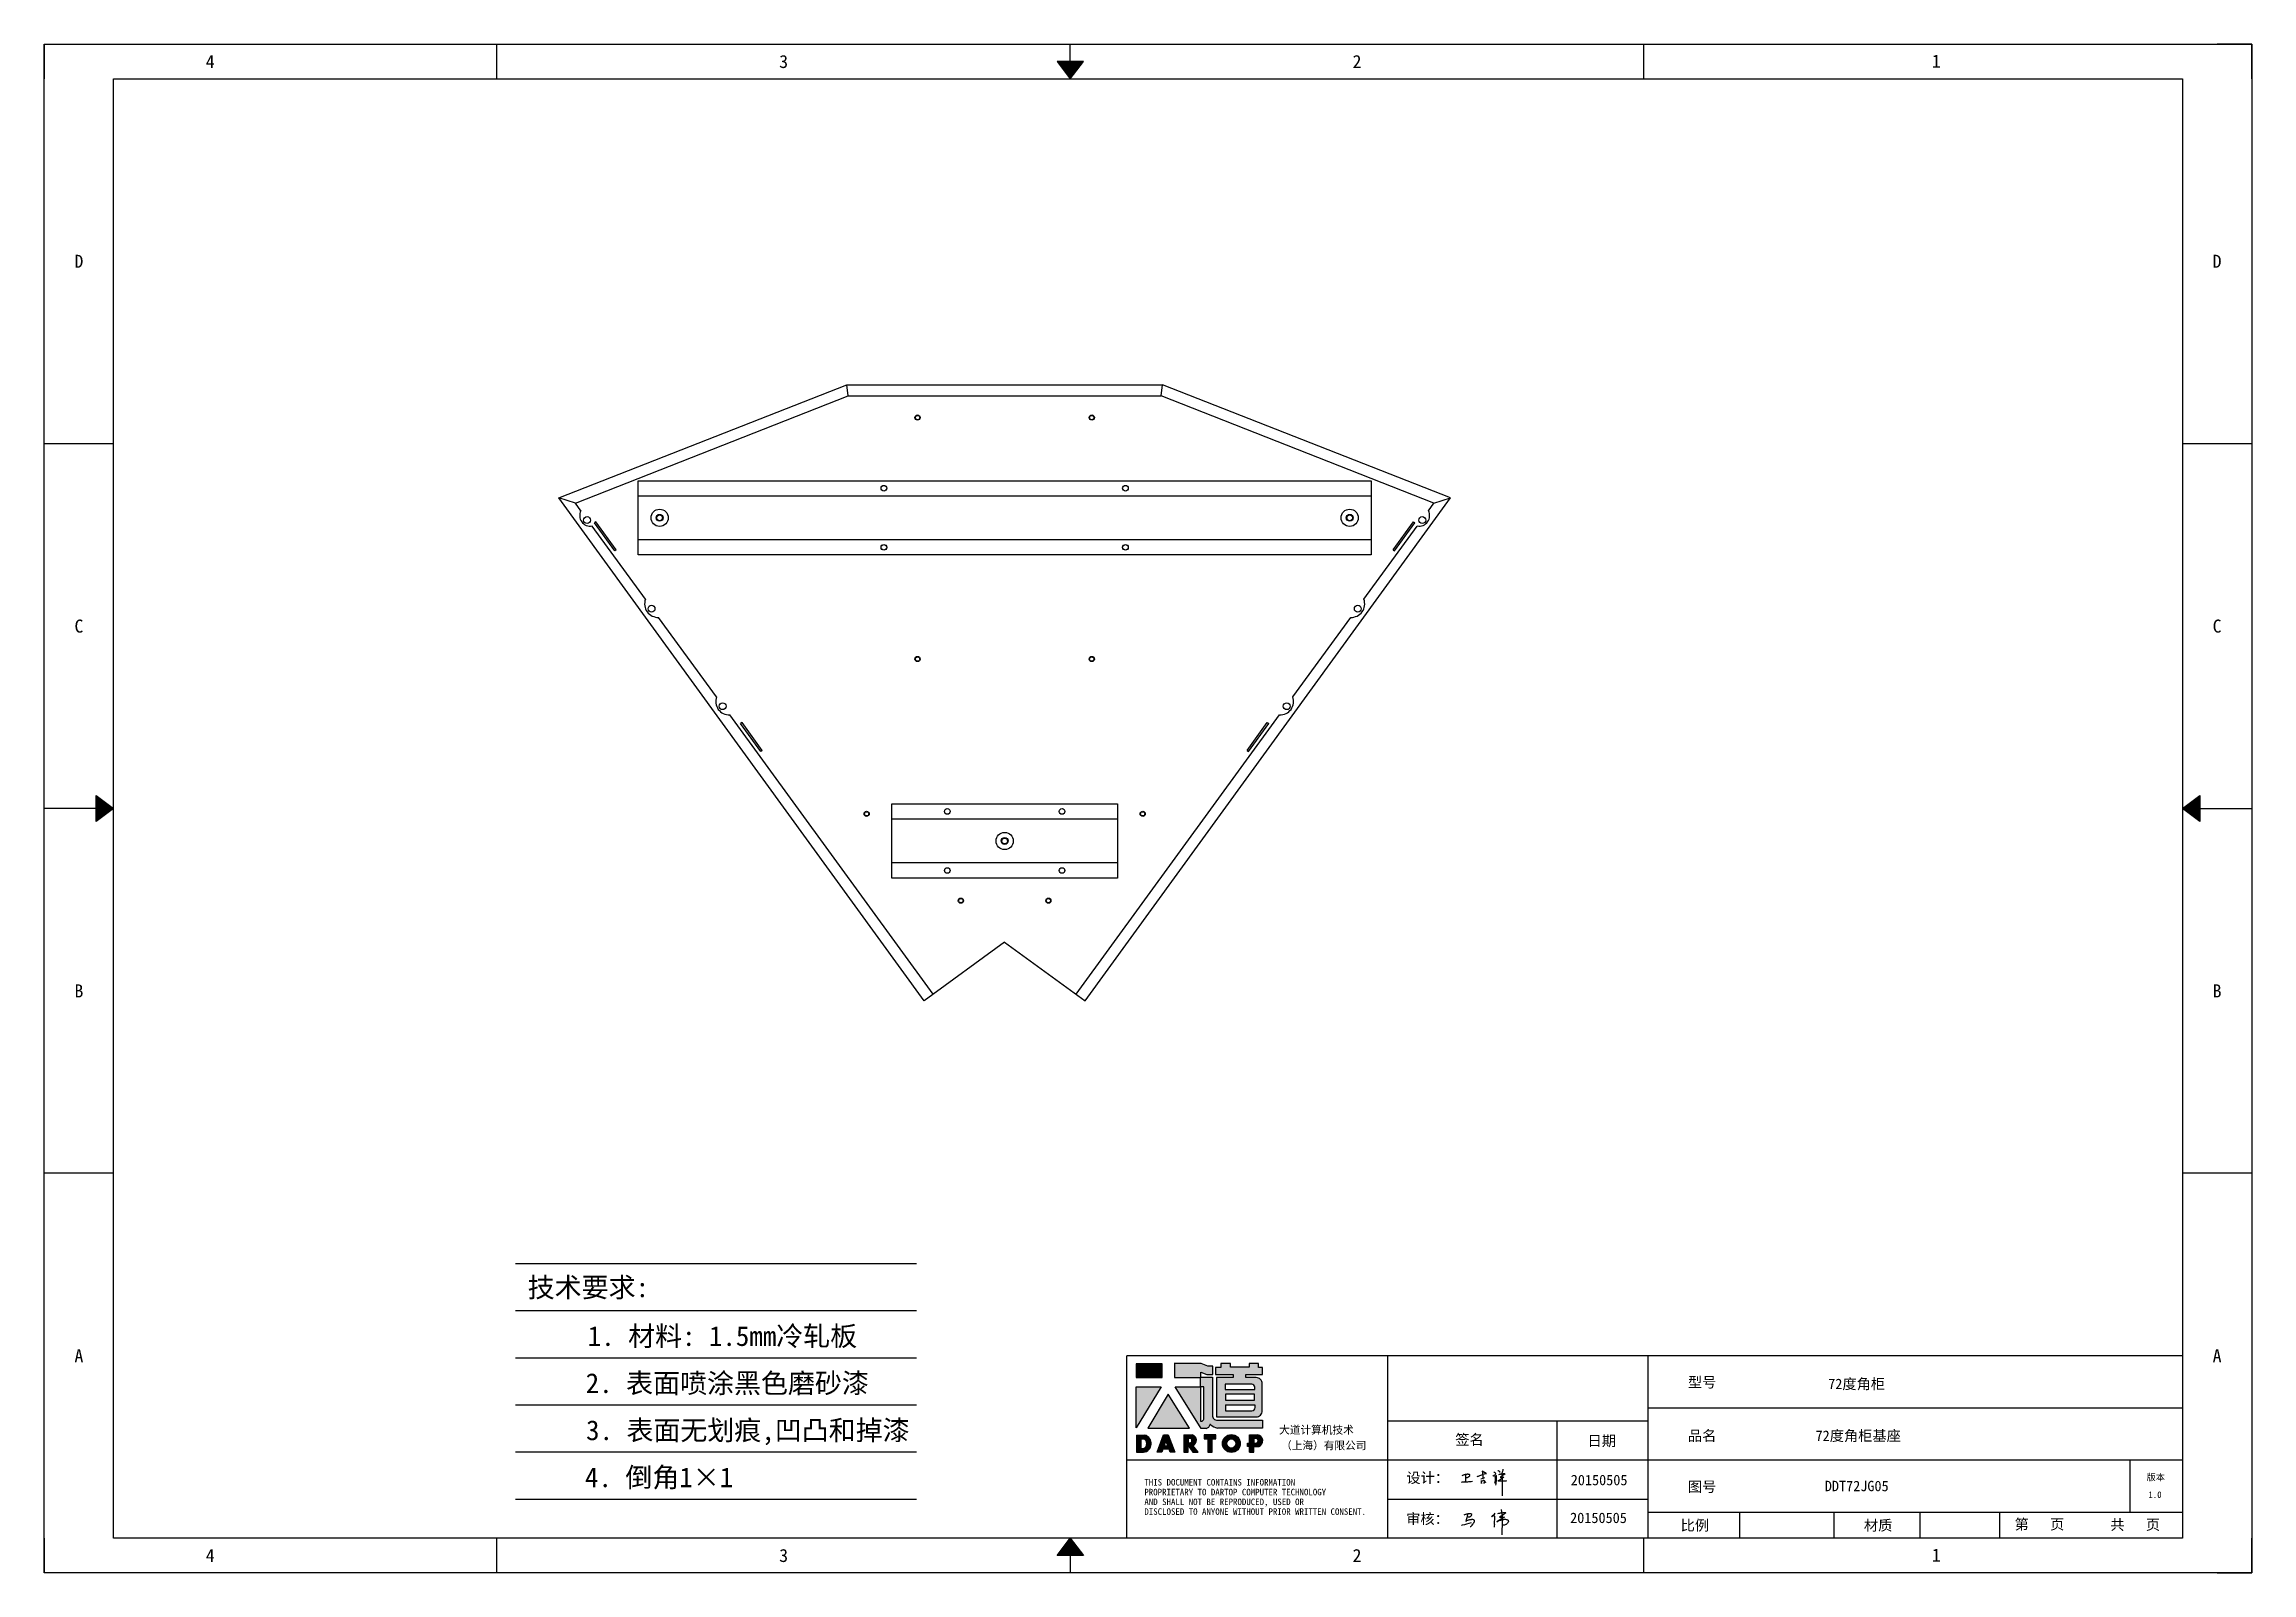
# Model space of a CAD drawing. Header units: millimetres. Extents: x -43476 to -13830, y -16942 to 55335.
# Drawn here: x -37820 to -35261, y 28376 to 30148 of the extents above; entities that cross this region are included whole.
import ezdxf
from ezdxf.enums import TextEntityAlignment as Align

# ---------------------------------------------------------------- set-up
doc = ezdxf.new("R2010")
doc.units = ezdxf.units.MM
doc.linetypes.add('DOT', pattern=[0.25, 0, -0.25])
doc.layers.add('4', color=7, linetype='Continuous')
doc.layers.add('print', color=30, linetype='Continuous')
doc.styles.add('Dartop', font='')
doc.styles.add('HZ', font='')
doc.styles.add('hzHT', font='simhei.ttf')
doc.styles.get('Dartop').set_extended_font_data('FangSong_GB2312')
doc.styles.get('HZ').set_extended_font_data('SimSun')

msp = doc.modelspace()

# ---------------------------------------------------------------- texts
at = {"color": 0}
for s, height, style, p in [('4', 15.108, 'Dartop', (-37627.708, 30128.17)), ('3', 15.108, 'Dartop', (-36962.955, 30128.17)), ('2', 15.108, 'Dartop', (-36298.202, 30128.17)), ('1', 15.108, 'Dartop', (-35626.563, 30128.649)), ('D', 15.108, 'Dartop', (-37779.957, 29896.514)), ('D', 15.108, 'Dartop', (-35301.073, 29896.514)), ('C', 15.108, 'Dartop', (-37779.957, 29473.489)), ('C', 15.108, 'Dartop', (-35301.073, 29473.489)), ('B', 15.108, 'Dartop', (-37779.957, 29050.465)), ('B', 15.108, 'Dartop', (-35301.073, 29050.465)), ('A', 15.108, 'Dartop', (-37779.957, 28627.44)), ('A', 15.108, 'Dartop', (-35301.073, 28627.44)), ('型号', 12.0864, 'hzHT', (-35898.083, 28596.696)), ('72度角柜', 12.0864, 'hzHT', (-35718.984, 28594.765)), ('签名', 12.0864, 'hzHT', (-36167.788, 28530.221)), ('品名', 12.0864, 'hzHT', (-35898.083, 28534.65)), ('72度角柜基座', 12.0864, 'hzHT', (-35717.16, 28534.65)), ('日期', 12.0864, 'hzHT', (-36014.425, 28528.734)), ('20150505', 12.0864, 'hzHT', (-36017.527, 28483.295)), ('版本', 7.554, 'hzHT', (-35372.159, 28486.522)), ('图号', 12.0864, 'hzHT', (-35898.083, 28475.573)), ('DDT72JG05', 12.0864, 'hzHT', (-35718.849, 28476.361)), ('1.0', 7.554, 'Dartop', (-35373.068, 28466.333)), ('20150505', 12.0864, 'hzHT', (-36018.247, 28439.44)), ('比例', 12.0864, 'hzHT', (-35906.51, 28430.721)), ('材质', 12.0864, 'hzHT', (-35694.011, 28430.721)), ('第   页', 12.0864, 'hzHT', (-35507.043, 28431.975)), ('共   页', 12.0864, 'hzHT', (-35396.019, 28431.535)), ('4', 15.108, 'Dartop', (-37627.708, 28395.784)), ('3', 15.108, 'Dartop', (-36962.955, 28395.784)), ('2', 15.108, 'Dartop', (-36298.202, 28395.784)), ('1', 15.108, 'Dartop', (-35626.563, 28396.263))]:
    msp.add_text(s, height=height, dxfattribs=dict(at, style=style)).set_placement(p, align=Align.MIDDLE_CENTER)
at = {"style": 'HZ'}
for s, p in [('技术要求:', (-37189.326, 28706.719)), ('  1. 材料: 1.5mm冷轧板', (-37049.459, 28650.232)), ('    2. 表面喷涂黑色磨砂漆', (-37059.458, 28595.632)), ('3. 表面无划痕,凹凸和掉漆', (-37004.399, 28541.032)), ('4. 倒角1×1         ', (-37037.144, 28486.432))]:
    msp.add_text(s, height=22.932, dxfattribs=at).set_placement(p, align=Align.MIDDLE_CENTER)
at = {"color": 0, "style": 'hzHT'}
for s, height, p in [('设计：', 12.0864, (-36241.005, 28479.865)), ('AND SHALL NOT BE REPRODUCED, USED OR', 7.55401, (-36544.716, 28454.227)), ('THIS DOCUMENT CONTAINS INFORMATION', 7.55401, (-36544.716, 28476.889)), ('PROPRIETARY TO DARTOP COMPUTER TECHNOLOGY', 7.55401, (-36544.716, 28465.558)), ('DISCLOSED TO ANYONE WITHOUT PRIOR WRITTEN CONSENT.', 7.55401, (-36544.716, 28442.896)), ('审核：', 12.0864, (-36241.185, 28432.271))]:
    msp.add_text(s, height=height, dxfattribs=at).set_placement(p)
at = {"layer": '4', "color": 0, "style": 'hzHT'}
for s, p in [('大道计算机技术', (-36388.479, 28536.889)), ('（上海）有限公司', (-36386.198, 28518.822))]:
    msp.add_text(s, height=9.0648, dxfattribs=at).set_placement(p)

# ---------------------------------------------------------------- blocks, each defined once
blk = doc.blocks.new('*U5')
at = {"color": 254, "linetype": 'Continuous', "extrusion": (0, 0, -1)}
for points in [[(-17, 0.333), (-16.812, 0.25), (-17, 0.5)], [(-17, 0.333), (-17.188, 0.25), (-16.812, 0.25)], [(-17, 0.333), (-17, 0.5), (-17.188, 0.25)]]:
    blk.add_solid(points, dxfattribs=at)
blk = doc.blocks.new('*U4')
at = {"color": 254, "linetype": 'Continuous', "extrusion": (0, 0, -1)}
for points in [[(-33.167, 11), (-33, 11), (-33.25, 11.188)], [(-33.167, 11), (-33.25, 11.188), (-33.25, 10.812)], [(-33.167, 11), (-33.25, 10.812), (-33, 11)]]:
    blk.add_solid(points, dxfattribs=at)
blk = doc.blocks.new('*U6')
at = {"color": 254, "linetype": 'Continuous'}
for points in [[(17, 21.667), (17.188, 21.75), (16.812, 21.75)], [(17, 21.667), (16.812, 21.75), (17, 21.5)], [(17, 21.667), (17, 21.5), (17.188, 21.75)]]:
    blk.add_solid(points, dxfattribs=at)
blk = doc.blocks.new('*U3')
at = {"color": 254, "linetype": 'Continuous', "extrusion": (0, 0, -1)}
for points in [[(-0.833, 11), (-0.75, 10.812), (-0.75, 11.188)], [(-0.833, 11), (-0.75, 11.188), (-1, 11)], [(-0.833, 11), (-1, 11), (-0.75, 10.812)]]:
    blk.add_solid(points, dxfattribs=at)
blk = doc.blocks.new('dadao')
for p, q in [((48, 19.2), (44.9, 10.4)), ((44.9, 10.4), (51.2, 10.4)), ((51.2, 10.4), (48, 19.2))]:
    blk.add_line(p, q)
for points in [[(41.8, 121.6), (41.8, 143.7), (-0.4, 143.7), (-0.4, 121.6), (41.8, 121.6)], [(104.8, 122), (104.8, 130.3), (114.1, 126.3), (124.2, 126.3), (124.2, 139.6), (115.9, 139.6), (105.1, 143.9), (61.5, 143.9)], [(61.7, 144), (61.7, 121.3), (103.9, 121.3)], [(113.4, 38.7), (105.1, 38.7), (63, 106.5), (103.9, 106.5), (103.9, 120.9), (103.9, 121.3)], [(109.7, 53.6), (109.7, 106.2), (104.3, 106.2), (104.3, 50.4), (106.6, 50.4)], [(144.6, 94.4), (144.6, 84.8), (192, 84.8), (192, 94.1), (144.9, 94.1)], [(120.2, 45), (119.5, 45), (119.5, 44.6)], [(0, 28), (0, 0), (11.8, 0)], [(0.1, 28), (14, 28)], [(7.1, 21.8), (7.1, 6.1), (12, 6.1)], [(7.1, 21.8), (11.4, 21.8)], [(76.8, 28.2), (76.8, 0), (84.1, 0), (84.1, 11.1), (91.6, -0.1), (100.3, -0.1), (91.7, 11.1)], [(76.8, 28.2), (90.6, 28.2)], [(84, 22.7), (84, 15.3), (87.2, 15.3)], [(84, 22.7), (87.3, 22.7)], [(183.7, 0), (183.7, 9.6), (180.6, 9.6), (180.6, 14.9), (183.8, 14.9), (183.8, 28.1), (196.1, 28.1), (196.5, 28.1)], [(183.7, 0), (190.9, 0), (190.9, 9.6), (198.8, 9.6)], [(194.9, 22.3), (190.8, 22.3), (190.8, 15), (194.4, 15)]]:
    blk.add_lwpolyline(points)
blk.add_lwpolyline([(137.1, 144.2), (137.1, 137.9), (128.3, 137.9), (128.3, 126.5), (157.3, 126.5), (157.3, 121.5), (130.3, 121.5), (130.3, 57.5), (194.4, 57.5, 0.414214), (204.4, 67.5), (204.4, 111.3, 0.414214), (194.4, 121.3), (177.5, 121.3), (177.5, 126.3), (204.7, 126.3), (204.7, 137.7), (198.2, 137.7), (198.2, 143.9), (183.3, 143.9), (183.3, 138), (153, 138), (153, 144.2), (137.1, 144.2)], format="xyb", close=True)
for points in [[(104.8, 122), (123.4, 122), (123.4, 60, 0.414214), (131.4, 52), (204.8, 52), (204.8, 39.1), (131.7, 39.1)], [(144.3, 110.8), (144.3, 101.8), (192.3, 101.8), (192.3, 105.5, 0.414214), (187.3, 110.5), (144.3, 110.5)], [(144.6, 77), (144.6, 67.5), (187.6, 67.5, 0.414214), (192.6, 72.5), (192.6, 76.4), (144.6, 76.4)]]:
    blk.add_lwpolyline(points, format="xyb")
for points in [[(-0.3, 106.2), (40.4, 106.2), (-0.3, 39.7), (-0.3, 106.2)], [(51.7, 94.1), (18.4, 39.3), (86.2, 39.3)], [(43.8, 28.2), (51.8, 28.2), (62.6, -0.1), (55, -0.1), (53.2, 5), (42.9, 5), (41.1, 0), (33.6, 0)], [(110, 28.1), (110, 21.9), (116, 21.9), (116, -0.1), (123.2, -0.1), (123.2, 22), (129.2, 22), (129.2, 28.1), (110, 28.1)]]:
    blk.add_lwpolyline(points, close=True)
for radius in [14.5, 7.44]:
    blk.add_circle((154.2, 14.2), radius)
for centre, radius, start, end in [((99.2, 60.7), 12.6, 305.6399, 325.969), ((111.6, 46.7), 8.19, 282.9811, 347.6627), ((136, 61.7), 22.9, 226.7358, 259.3209), ((8.5, 13.9), 8.49, 294.2143, 69.7177), ((9.6, 14.2), 14.4, 278.6604, 72.3203), ((86.4, 19), 3.8, 282.527, 76.7196), ((88.6, 19.4), 8.95, 290.6073, 77.2124), ((193.7, 18.7), 3.8, 280.9891, 72.5513), ((195.7, 18.6), 9.51, 288.8959, 85.2442)]:
    blk.add_arc(centre, radius, start, end)
blk = doc.blocks.new('h')
for p, q in [((20768.1, -2360.9), (20773, -2359.1)), ((20769.5, -2366.9), (20769.8, -2370.6)), ((20769.8, -2370.6), (20770.9, -2378)), ((20770.9, -2378), (20771.5, -2370.6)), ((20772.4, -2369.3), (20774.9, -2367.8)), ((20773, -2359.1), (20784.1, -2355.2)), ((20773.3, -2331.8), (20775.3, -2338.7)), ((20789.1, -2340.9), (20773.5, -2331.9)), ((20775.3, -2338.7), (20775.6, -2351.2)), ((20775.6, -2351.2), (20775.5, -2357.3)), ((20782.2, -2369.2), (20780, -2377.1)), ((20780, -2377.1), (20788.3, -2371.3)), ((20780.1, -2366.4), (20780.8, -2366.4)), ((20781.9, -2367.4), (20782.2, -2369.2)), ((20845.7, -2343.5), (20848.4, -2353)), ((20848.9, -2370.3), (20847.9, -2424)), ((20848.4, -2353), (20848.9, -2370.3))]:
    blk.add_line(p, q)
for points in [[(20696.6, -2372.4, 0.002073), (20710.6, -2371.9, 0.016137), (20719.6, -2371.3, 0.008314), (20736.9, -2369.3)], [(20699.1, -2348.2, -0.029745), (20704.6, -2345.4, -0.046842), (20708.4, -2344.2, -0.00919), (20714.3, -2343, -0.018517), (20717.2, -2342.5, -0.037841), (20720.3, -2342.4, -0.039541), (20723.2, -2342.8, -0.149785), (20726, -2344.3, -0.204935), (20726.9, -2346.6, -0.074872), (20726.5, -2348.3, -0.061615), (20725.6, -2350.3, -0.034204), (20723.8, -2352.6, -0.045776), (20722.3, -2354.1, -0.054985), (20720.4, -2355.3, -0.036348), (20717.3, -2356.5, -0.067752), (20715.7, -2356.8, -0.043553), (20713.2, -2356.7)], [(20755, -2351.9, -0.024077), (20759.9, -2350.1, -0.013147), (20768.7, -2346.5, -0.00522), (20775.4, -2344.1, -0.018517), (20777.3, -2343.4, -0.008274), (20786.3, -2341, -0.039541), (20788.3, -2340.8, -0.079216), (20789.4, -2341, -0.204935)], [(20813.5, -2350.1, 0.007348), (20815.9, -2348.7, 0.008421), (20818, -2347.3, 0.009459), (20819.7, -2346.2, -0.016325), (20820.7, -2345.5, -0.173771), (20821.8, -2345.3, -0.085159), (20823.9, -2346, -0.125883), (20826, -2347.9, -0.160659), (20826.6, -2350.1, -0.010447), (20826.5, -2352.3, -0.008247), (20826.2, -2355.1, -0.002698), (20825.3, -2374, 0.001562), (20823.9, -2383.7, 0.016137)], [(20816.8, -2335, -0.053561), (20819.6, -2336.1, -0.075272), (20821.3, -2337.3, -0.005295), (20822.5, -2338.5, -0.009337), (20823.1, -2339.1, -0.026146), (20823.7, -2339.8, -0.016644), (20824.5, -2340.9)], [(20832.1, -2329.2, -0.053561), (20834.9, -2330.3, -0.075272), (20836.7, -2331.5, -0.005295), (20837.8, -2332.6, -0.009337), (20838.5, -2333.3, -0.026146), (20839, -2334, -0.016644), (20839.8, -2335.1)], [(20836, -2343.7, -0.02797), (20842.1, -2342.6, -0.048868), (20845.6, -2342.2, -0.00919), (20851.1, -2341.4, -0.018517), (20853.9, -2341.1, -0.037841), (20856.7, -2341.2, -0.039541), (20859.4, -2341.6, -0.018282), (20840.6, -2354.7, -0.000937)], [(20847.6, -2340.2, 0.021784), (20849.6, -2335.9, 0.028296), (20850.8, -2332.4, 0.008136), (20851.9, -2328.2, 0.028913), (20852.2, -2327, 0.08193), (20852.1, -2325.9, 0.075058), (20851.7, -2324.7, 0.275043)]]:
    blk.add_lwpolyline(points, format="xyb")
for points in [[(20711.3, -2343.5), (20711.3, -2343.5), (20711.5, -2355.8), (20710.7, -2368), (20710.6, -2371.9)], [(20821.5, -2350.6), (20822.4, -2359.2), (20822.2, -2364.9), (20821.7, -2369), (20821.3, -2376.3), (20823.6, -2368.5), (20827.2, -2366.3), (20829.5, -2366.3)], [(20840.6, -2354.7), (20850, -2354.7), (20855, -2354.3), (20845.9, -2361.1), (20840.5, -2364), (20833, -2367.5), (20863.2, -2367.4), (20865.9, -2367.3)]]:
    blk.add_lwpolyline(points)
for centre, radius, start, end in [((20773.7, -2371.2), 2.3, 121.9907, 163.60158), ((20787.5, -2406), 40.3, 100.61827, 108.24823), ((20780.8, -2367.6), 1.15, 9.4675, 90)]:
    blk.add_arc(centre, radius, start, end)
blk = doc.blocks.new('HSTRGSRTE')
for p, q in [((-36362.5, 31590.9), (-36028.8, 31722.1)), ((-36028.8, 31722.1), (-35662.8, 31722.1)), ((-36027.2, 31709.4), (-36028.8, 31722.1)), ((-35664.4, 31709.4), (-35662.8, 31722.1)), ((-35329.1, 31590.9), (-35662.8, 31722.1)), ((-36343.3, 31584.7), (-36027.2, 31709.4)), ((-36027.2, 31709.4), (-35664.4, 31709.4)), ((-35348.3, 31584.7), (-35664.4, 31709.4)), ((-35939, 31007.9), (-36362.5, 31590.9)), ((-36343.3, 31584.7), (-36362.5, 31590.9)), ((-36337, 31576.1), (-36343.3, 31584.7)), ((-35752.6, 31007.9), (-35329.1, 31590.9)), ((-35354.6, 31576.1), (-35348.3, 31584.7)), ((-35348.3, 31584.7), (-35329.1, 31590.9)), ((-36262.3, 31473.5), (-36324.1, 31558.3)), ((-36319.8, 31563.1), (-36321.4, 31561.9)), ((-36297.9, 31529.6), (-36321.4, 31561.9)), ((-36296.2, 31530.8), (-36319.8, 31563.1)), ((-35429.3, 31473.5), (-35367.5, 31558.3)), ((-35395.4, 31530.8), (-35371.8, 31563.1)), ((-35393.8, 31529.6), (-35370.2, 31561.9)), ((-35371.8, 31563.1), (-35370.2, 31561.9)), ((-36296.2, 31530.8), (-36297.9, 31529.6)), ((-35395.4, 31530.8), (-35393.8, 31529.6)), ((-36179.9, 31360.3), (-36247, 31452.4)), ((-35511.7, 31360.3), (-35444.6, 31452.4)), ((-35928.7, 31015.4), (-36164.6, 31339.3)), ((-36150.3, 31330.4), (-36152, 31329.3)), ((-36128.4, 31296.9), (-36152, 31329.3)), ((-36126.8, 31298.1), (-36150.3, 31330.4)), ((-35762.9, 31015.4), (-35527.1, 31339.3)), ((-35564.8, 31298.1), (-35541.3, 31330.4)), ((-35563.2, 31296.9), (-35539.7, 31329.3)), ((-35541.3, 31330.4), (-35539.7, 31329.3)), ((-36126.8, 31298.1), (-36128.4, 31296.9)), ((-35564.8, 31298.1), (-35563.2, 31296.9)), ((-35845.8, 31075.6), (-35939, 31007.9)), ((-35845.8, 31075.6), (-35752.6, 31007.9))]:
    blk.add_line(p, q)
for centre, radius in [((-35946.8, 31684.1), 3), ((-35946.8, 31684.1), 2.5), ((-35744.8, 31684.1), 3), ((-35744.8, 31684.1), 2.5), ((-35985.8, 31602.1), 3.25), ((-35705.8, 31602.1), 3.25), ((-36330, 31565.2), 4), ((-36245.8, 31567.9), 10), ((-35445.8, 31567.9), 10), ((-35361.7, 31565.2), 4), ((-35985.8, 31533.6), 3.25), ((-35705.8, 31533.6), 3.25), ((-36255.2, 31462.5), 4), ((-35436.4, 31462.5), 4), ((-35946.8, 31404.1), 3), ((-35946.8, 31404.1), 2.5), ((-35744.8, 31404.1), 3), ((-35744.8, 31404.1), 2.5), ((-36172.8, 31349.4), 4), ((-35518.8, 31349.4), 4), ((-36005.8, 31224.6), 3), ((-36005.8, 31224.6), 2.5), ((-35912.3, 31227.4), 3.25), ((-35779.3, 31227.4), 3.25), ((-35685.8, 31224.6), 3), ((-35685.8, 31224.6), 2.5), ((-35845.8, 31193.1), 10), ((-35912.3, 31158.9), 3.25), ((-35779.3, 31158.9), 3.25), ((-35896.6, 31123.9), 3), ((-35896.6, 31123.9), 2.5), ((-35795.1, 31123.9), 3), ((-35795.1, 31123.9), 2.5)]:
    blk.add_circle(centre, radius)
for centre, radius, start, end in [((-36326.3, 31570.4), 12.2, 151.8663, 280.2621), ((-35365.3, 31570.4), 12.2, 259.7379, 28.1337), ((-36247.5, 31468.1), 15.7, 160.1482, 271.9802), ((-35444.1, 31468.1), 15.7, 268.0198, 19.8518), ((-36165.1, 31355), 15.7, 160.1482, 271.9802), ((-35526.5, 31355), 15.7, 268.0198, 19.8518)]:
    blk.add_arc(centre, radius, start, end)
blk = doc.blocks.new('FGAERGRAE')
for p, q in [((-34605.6, 31141.7), (-34343.6, 31141.7)), ((-34605.6, 31055.7), (-34605.6, 31141.7)), ((-34605.6, 31124.2), (-34343.6, 31124.2)), ((-34343.6, 31141.7), (-34343.6, 31055.7)), ((-34343.6, 31073.2), (-34605.6, 31073.2)), ((-34343.6, 31055.7), (-34605.6, 31055.7))]:
    blk.add_line(p, q)
for centre, radius in [((-34541.1, 31133), 3.25), ((-34408.1, 31133), 3.25), ((-34474.6, 31098.7), 4), ((-34474.6, 31098.7), 3.33), ((-34541.1, 31064.5), 3.25), ((-34408.1, 31064.5), 3.25)]:
    blk.add_circle(centre, radius)
blk = doc.blocks.new('GRWEGRWE')
for p, q in [((-33939.6, 31353.6), (-33089.6, 31353.6)), ((-33939.6, 31267.6), (-33939.6, 31353.6)), ((-33089.6, 31353.6), (-33089.6, 31267.6)), ((-33939.6, 31336.1), (-33089.6, 31336.1)), ((-33089.6, 31285.1), (-33939.6, 31285.1)), ((-33089.6, 31267.6), (-33939.6, 31267.6))]:
    blk.add_line(p, q)
for centre, radius in [((-33654.6, 31344.9), 3.25), ((-33374.6, 31344.9), 3.25), ((-33914.6, 31310.6), 4), ((-33914.6, 31310.6), 3.33), ((-33114.6, 31310.6), 4), ((-33114.6, 31310.6), 3.33), ((-33654.6, 31276.4), 3.25), ((-33374.6, 31276.4), 3.25)]:
    blk.add_circle(centre, radius)

# ---------------------------------------------------------------- hatches: boundary and pattern name
for points in [[(-36524.149, 28618.084), (-36554.283, 28618.084), (-36554.283, 28602.339), (-36524.149, 28602.339)], [(-36525.119, 28591.324), (-36554.203, 28591.324), (-36554.203, 28543.837)], [(-36517.057, 28582.706), (-36540.832, 28543.521), (-36492.42, 28543.521)], [(-36461.68, 28535.503), (-36475.439, 28535.503), (-36475.439, 28531.138), (-36471.146, 28531.138), (-36471.146, 28515.409), (-36466.006, 28515.409), (-36466.006, 28531.149), (-36461.68, 28531.149)]]:
    msp.add_hatch(color=0).paths.add_polyline_path(points)
h = msp.add_hatch(color=0)
h.paths.add_polyline_path([(-36479.115, 28608.515), (-36472.464, 28605.642), (-36465.273, 28605.642), (-36465.273, 28615.159), (-36471.206, 28615.159), (-36478.935, 28618.211), (-36509.909, 28618.211), (-36509.909, 28602.116), (-36479.772, 28602.116), (-36479.772, 28601.791), (-36479.772, 28591.504), (-36508.997, 28591.504), (-36478.937, 28543.128), (-36472.985, 28543.128, 0.27937482), (-36468.639, 28547.353), (-36468.639, 28547.576), (-36468.114, 28547.576, 0.14314537), (-36459.92, 28543.406), (-36407.686, 28543.406), (-36407.686, 28552.58), (-36460.142, 28552.58, -0.41421356), (-36465.856, 28558.294), (-36465.856, 28602.625), (-36479.115, 28602.625)])
h.paths.add_polyline_path([(-36479.468, 28591.298), (-36475.638, 28591.298), (-36475.638, 28553.751, -0.08893574), (-36477.858, 28551.468), (-36479.482, 28551.468)], flags=16)
h = msp.add_hatch(color=0)
h.paths.add_polyline_path([(-36407.776, 28613.826), (-36412.423, 28613.826), (-36412.423, 28618.247), (-36423.046, 28618.247), (-36423.046, 28614.047), (-36444.733, 28614.047), (-36444.733, 28618.468), (-36456.092, 28618.468), (-36456.092, 28613.966), (-36462.368, 28613.966), (-36462.368, 28605.815), (-36441.656, 28605.815), (-36441.656, 28602.21), (-36460.956, 28602.21), (-36460.956, 28556.571), (-36415.139, 28556.571, 0.41421356), (-36407.997, 28563.713), (-36407.997, 28594.968, 0.41421356), (-36415.139, 28602.11), (-36427.251, 28602.11), (-36427.251, 28605.647), (-36407.776, 28605.647)])
h.paths.add_polyline_path([(-36420.199, 28594.373, -0.41421356), (-36416.628, 28590.802), (-36416.628, 28588.183), (-36450.93, 28588.183), (-36450.93, 28594.373)], flags=16)
h.paths.add_polyline_path([(-36416.85, 28582.656), (-36416.85, 28576.024), (-36450.709, 28576.024), (-36450.709, 28582.656)], flags=16)
h.paths.add_polyline_path([(-36416.407, 28570.056), (-36416.407, 28567.216, -0.41421356), (-36419.978, 28563.645), (-36450.709, 28563.645), (-36450.709, 28570.056)], flags=16)
h = msp.add_hatch(color=0)
h.paths.add_polyline_path([(-36544.011, 28535.432), (-36553.989, 28535.432), (-36553.989, 28515.469), (-36545.586, 28515.469, 0.79301591)])
h.paths.add_polyline_path([(-36545.438, 28519.841), (-36548.926, 28519.841), (-36548.926, 28531.06), (-36545.823, 28531.06, -0.67136089)], flags=16)
h = msp.add_hatch(color=0)
h.paths.add_polyline_path([(-36516.982, 28535.596), (-36522.676, 28535.596), (-36529.999, 28515.447), (-36524.605, 28515.447), (-36523.336, 28519.018), (-36516.028, 28519.018), (-36514.732, 28515.404), (-36509.295, 28515.404)])
h.paths.add_polyline_path([(-36517.425, 28522.867), (-36521.952, 28522.867), (-36519.73, 28529.198)], flags=16)
h = msp.add_hatch(color=0)
h.paths.add_polyline_path([(-36489.304, 28535.582), (-36499.117, 28535.582), (-36499.117, 28515.436), (-36493.931, 28515.436), (-36493.931, 28523.423), (-36488.601, 28515.364), (-36482.335, 28515.364), (-36488.469, 28523.372, 0.74405494)])
h.paths.add_polyline_path([(-36493.979, 28526.404), (-36493.979, 28531.695), (-36491.661, 28531.695, -0.79680897), (-36491.695, 28526.404)], flags=16)
h = msp.add_hatch(color=0)
h.paths.add_polyline_path([(-36454.201, 28525.582, 1), (-36433.515, 28525.582, 1)])
h.paths.add_polyline_path([(-36438.544, 28525.582, -1), (-36449.172, 28525.582, -1)], flags=16)
h = msp.add_hatch(color=0)
h.paths.add_polyline_path([(-36413.674, 28535.534), (-36413.97, 28535.534), (-36422.719, 28535.534), (-36422.719, 28526.132), (-36425.04, 28526.132), (-36425.04, 28522.316), (-36422.756, 28522.316), (-36422.756, 28515.472), (-36417.649, 28515.472), (-36417.649, 28522.343), (-36412.037, 28522.343, 0.81230381)])
h.paths.add_polyline_path([(-36417.725, 28526.158), (-36417.725, 28531.417), (-36414.819, 28531.417, -0.77821343), (-36415.115, 28526.158)], flags=16)

# ---------------------------------------------------------------- linework, layer by layer
at = {"color": 0, "linetype": 'DOT'}
for p, q in [((-37820.245, 30148.314), (-35301.073, 30148.314)), ((-37820.245, 28415.928), (-37820.245, 30108.026)), ((-35260.785, 30108.026), (-35260.785, 28415.928)), ((-35301.073, 28375.64), (-37820.245, 28375.64))]:
    msp.add_line(p, q, dxfattribs=at)
at = {"color": 0}
for p, q in [((-37820.245, 30148.314), (-37820.245, 30108.026)), ((-37295.332, 30108.026), (-37295.332, 30148.314)), ((-36630.579, 30128.17), (-36630.579, 30148.314)), ((-35965.826, 30108.026), (-35965.826, 30148.314)), ((-35260.785, 30148.314), (-35301.073, 30148.314)), ((-35260.785, 30108.026), (-35260.785, 30148.314)), ((-37739.669, 28415.928), (-37739.669, 30108.026)), ((-37739.669, 30108.026), (-35341.361, 30108.026)), ((-35341.361, 30108.026), (-35341.361, 28415.928)), ((-37739.669, 29685.001), (-37820.245, 29685.001)), ((-35260.785, 29685.001), (-35341.361, 29685.001)), ((-37759.813, 29261.977), (-37820.245, 29261.977)), ((-35321.217, 29261.977), (-35260.785, 29261.977)), ((-37739.669, 28838.952), (-37820.245, 28838.952)), ((-35260.785, 28838.952), (-35341.361, 28838.952)), ((-35341.361, 28627.44), (-36565.111, 28627.44)), ((-36565.111, 28415.928), (-36565.111, 28627.44)), ((-36262.95, 28627.44), (-36262.95, 28415.928)), ((-35960.79, 28415.928), (-35960.79, 28627.44)), ((-35960.79, 28567.008), (-35341.361, 28567.008)), ((-36262.95, 28551.9), (-35960.79, 28551.9)), ((-36066.546, 28551.9), (-36066.546, 28415.928)), ((-36565.111, 28506.576), (-36262.95, 28506.576)), ((-36262.95, 28506.576), (-35341.361, 28506.576)), ((-35401.793, 28446.144), (-35401.793, 28506.576)), ((-36262.95, 28461.252), (-35960.79, 28461.252)), ((-35960.79, 28446.144), (-35341.361, 28446.144)), ((-35854.482, 28415.928), (-35854.482, 28446.144)), ((-35744.925, 28415.928), (-35744.925, 28446.144)), ((-35645.328, 28415.928), (-35645.328, 28446.144)), ((-35552.873, 28415.928), (-35552.873, 28446.144)), ((-37820.245, 28415.928), (-37820.245, 28375.64)), ((-35341.361, 28415.928), (-37739.669, 28415.928)), ((-37295.332, 28375.64), (-37295.332, 28415.928)), ((-35965.826, 28375.64), (-35965.826, 28415.928)), ((-35260.785, 28375.64), (-35260.785, 28415.928)), ((-36630.579, 28395.784), (-36630.579, 28375.64)), ((-35301.073, 28375.64), (-35260.785, 28375.64))]:
    msp.add_line(p, q, dxfattribs=at)
for p, q in [((-36133.185, 28436.594), (-36136.154, 28434.987)), ((-36131.049, 28437.735), (-36133.185, 28436.594)), ((-36133.063, 28440.138), (-36129.288, 28440.138)), ((-36127.275, 28440.321), (-36131.049, 28437.735)), ((-36130.913, 28449.098), (-36130.046, 28441.856)), ((-36129.905, 28436.509), (-36130.225, 28419.87)), ((-36130.046, 28441.856), (-36129.905, 28436.509)), ((-36129.288, 28440.138), (-36127.275, 28440.321))]:
    msp.add_line(p, q)
for points in [[(-36630.579, 30108.026), (-36615.471, 30128.17), (-36645.687, 30128.17), (-36630.579, 30108.026)], [(-37739.669, 29261.977), (-37759.813, 29246.869), (-37759.813, 29277.085), (-37739.669, 29261.977)], [(-35341.361, 29261.977), (-35321.217, 29277.085), (-35321.217, 29246.869), (-35341.361, 29261.977)], [(-36630.579, 28415.928), (-36615.471, 28395.784), (-36645.687, 28395.784), (-36630.579, 28415.928)]]:
    msp.add_lwpolyline(points, close=True, dxfattribs=at)
for points in [[(-36173.887, 28442.75, -0.02974503), (-36172.16, 28443.616, -0.04684215), (-36170.991, 28443.992, -0.00919025), (-36169.166, 28444.361, -0.01851715), (-36168.251, 28444.493, -0.03784064), (-36167.307, 28444.523, -0.03954126), (-36166.41, 28444.412, -0.14978519), (-36165.533, 28443.933, -0.20493524), (-36165.265, 28443.24, -0.07487171), (-36165.367, 28442.692, -0.06161465), (-36165.665, 28442.086, -0.0342039), (-36166.205, 28441.373, -0.04577587), (-36166.689, 28440.911, -0.05498501), (-36167.274, 28440.543, -0.03634791), (-36168.243, 28440.158, -0.06775206), (-36168.729, 28440.074, -0.04355337), (-36169.492, 28440.113)], [(-36136.154, 28434.987, -0.02974503), (-36133.459, 28436.337, -0.04684215), (-36131.635, 28436.924, -0.00919025), (-36128.788, 28437.499, -0.01851715), (-36127.361, 28437.706, -0.03784064), (-36125.889, 28437.752, -0.03954126), (-36124.489, 28437.579, -0.14978519), (-36123.122, 28436.832, -0.20493524), (-36122.703, 28435.75, -0.07487171), (-36122.862, 28434.896, -0.06161465), (-36123.327, 28433.951, -0.0342039), (-36124.17, 28432.838, -0.04577587), (-36124.925, 28432.117, -0.05498501), (-36125.837, 28431.544, -0.03634791), (-36127.349, 28430.942, -0.06775206), (-36128.107, 28430.812, -0.04355337), (-36129.297, 28430.873)], [(-36134.916, 28444.592, -0.02797026), (-36132.475, 28445.043, -0.04886788), (-36131.061, 28445.194, -0.00919025), (-36128.836, 28445.523, -0.01851715), (-36127.724, 28445.625, -0.03784064), (-36126.583, 28445.601, -0.03954126), (-36125.508, 28445.41, -0.01828189), (-36133.063, 28440.138, -0.0009369)]]:
    msp.add_lwpolyline(points, format="xyb")
msp.add_lwpolyline([(-36170.08, 28444.185), (-36170.08, 28444.185), (-36170.657, 28440.645), (-36171.608, 28437.316), (-36172.229, 28435.274)])
for centre, radius, start, end in [((-36162.472, 28418.385), 19.504, 113.202449, 120.017497), ((-36167.05, 28429.064), 7.885, 102.47486, 113.202449), ((-36155.624, 28377.419), 60.779, 100.36867, 102.47486), ((-36163.867, 28422.472), 14.979, 96.125337, 100.36867), ((-36164.665, 28429.909), 7.499, 87.457037, 96.125337), ((-36164.637, 28430.538), 6.87, 78.399567, 87.457037), ((-36163.667, 28435.264), 2.045, 44.324655, 78.399567), ((-36163.016, 28435.9), 1.134, 357.998393, 44.324655), ((-36164.124, 28435.939), 2.243, 340.871018, 357.998393), ((-36157.043, 28466.716), 29.831, 299.265464, 300.9495), ((-36089.462, 28216.667), 230.333, 102.46592, 103.2053), ((-36246.426, 28552.007), 152.514, 313.366132, 315.296084), ((-36139.159, 28440.596), 0.975, 52.375745, 91.291159), ((-36996.951, 28468.263), 858.927, 357.565664, 358.057278), ((-36139.494, 28440.748), 1.118, 357.196828, 33.705179), ((-36164.649, 28442.394), 26.332, 352.912546, 354.802684), ((-36154.771, 28441.496), 16.413, 354.802684, 357.196828), ((-36178.307, 28437.129), 6.385, 281.076982, 291.212632), ((-36318.708, 29007.032), 593.276, 283.91895, 284.971512), ((-36168.32, 28434.139), 5.03, 283.816254, 294.030509), ((-36167.246, 28431.651), 2.32, 294.836428, 309.901134), ((-36198.176, 28460.187), 44.385, 316.919563, 320.58866), ((-36173.025, 28438.626), 11.285, 324.094808, 331.378357), ((-36164.267, 28434.198), 1.508, 319.573073, 337.48549), ((-36168.419, 28437.516), 6.777, 324.910666, 333.348429), ((-36165.123, 28436.285), 3.301, 326.76781, 340.871018), ((-35657.46, 28359.073), 486.8, 171.410173, 171.768083)]:
    msp.add_arc(centre, radius, start, end)
at = {"layer": 'Defpoints'}
for p, q in [((-37273.781, 28734.275), (-36808.743, 28734.275)), ((-37273.781, 28679.675), (-36808.743, 28679.675)), ((-37273.781, 28679.675), (-36808.743, 28679.675)), ((-37273.781, 28625.075), (-36808.743, 28625.075)), ((-37273.781, 28570.475), (-36808.743, 28570.475)), ((-37273.781, 28515.875), (-36808.743, 28515.875)), ((-37273.781, 28461.275), (-36808.743, 28461.275))]:
    msp.add_line(p, q, dxfattribs=at)
at = {"layer": 'print'}
msp.add_lwpolyline([(-37820.245, 30148.314), (-35260.785, 30148.314), (-35260.785, 28375.64), (-37820.245, 28375.64)], close=True, dxfattribs=at)

# ---------------------------------------------------------------- block references
at = {"color": 0, "linetype": 'Continuous', "xscale": 80.57610619627711, "yscale": 80.57610619687368, "zscale": 80.57610619687446}
for name, p in [('*U6', (-38000.372, 28375.64)), ('*U3', (-37820.245, 28375.64)), ('*U4', (-38000.372, 28375.64)), ('*U5', (-38000.372, 28375.64))]:
    msp.add_blockref(name, p, dxfattribs=at)
for name, p in [('HSTRGSRTE', (-860.887, -1968.811)), ('GRWEGRWE', (-3192.087, -1711.541)), ('FGAERGRAE', (-2232.083, -1874.392))]:
    msp.add_blockref(name, p)
at = {"color": 0}
for name, p, xscale, yscale, zscale in [('dadao', (-36553.989, 28515.469), 0.7141973048657924, 0.7141973049202118, 0.7141973049268417), ('h', (-42590.77, 29216.175), 0.3098964079397265, 0.3098964079412326, 0.3098964079411201)]:
    msp.add_blockref(name, p, dxfattribs=dict(at, xscale=xscale, yscale=yscale, zscale=zscale))

msp.set_redraw_order([(e.dxf.handle, doc.entitydb.next_handle()) for e in msp.query("TEXT MTEXT ATTDEF DIMENSION ARC_DIMENSION")])  # texts and dimensions are drawn at this point

doc.saveas('drawing.dxf')
